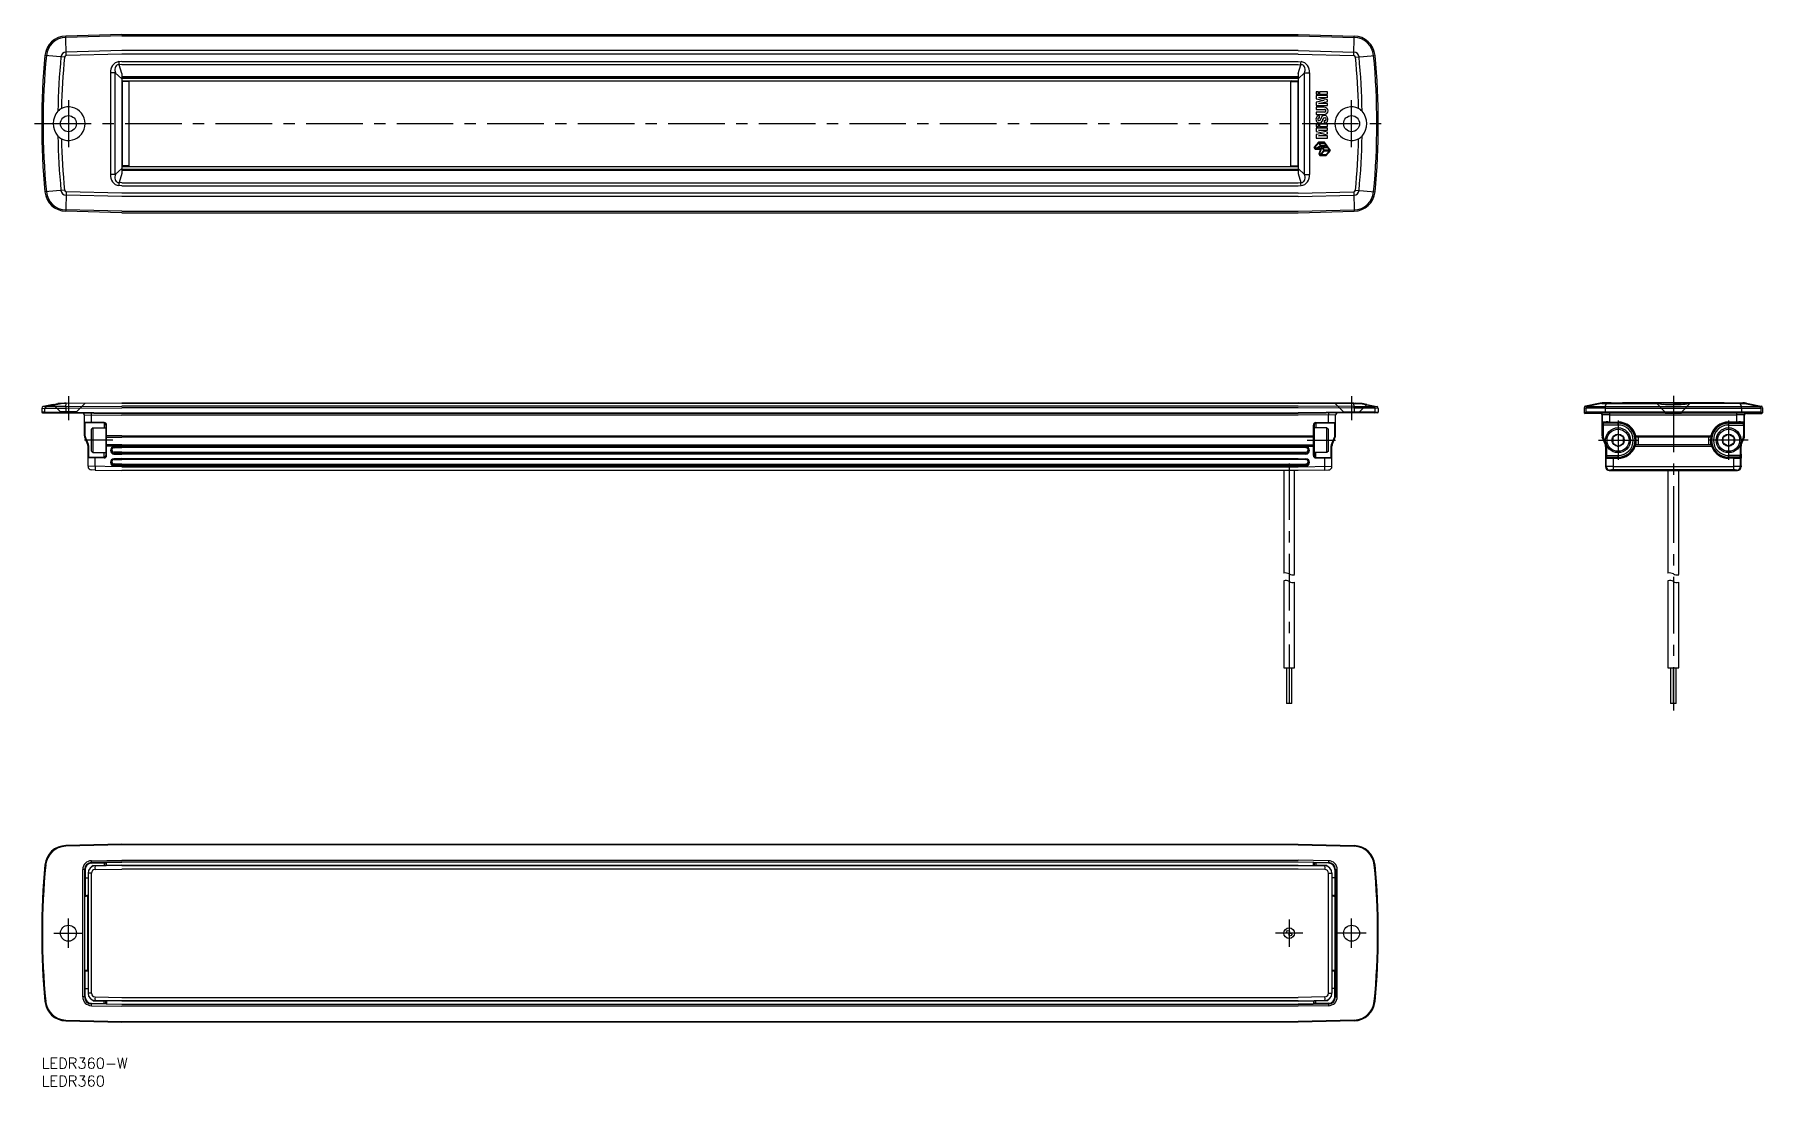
# Model space of a CAD drawing. Extents: x -2 to 483, y -8 to 287.
import ezdxf

# ---------------------------------------------------------------- set-up
doc = ezdxf.new("R2010")
doc.units = 0
doc.header["$LTSCALE"] = 0.5
doc.linetypes.add('CENTER', pattern=[50.8, 31.75, -6.35, 6.35, -6.35])
doc.linetypes.add('DASHED', pattern=[19.05, 12.7, -6.35])
for name, color, linetype in [('MSM_CENTER', 1, 'CENTER'), ('MSM_CONTINUOUS', 7, 'CONTINUOUS'), ('MSM_DASHED', 4, 'DASHED'), ('MSM_NARROW', 5, 'CONTINUOUS'), ('MSM_PART_NUMBER', 7, 'CONTINUOUS')]:
    doc.layers.add(name, color=color, linetype=linetype)
doc.styles.get("Standard").update_dxf_attribs({"font": 'txt.shx', "height": 3, "bigfont": 'bigfont.shx'})

# ---------------------------------------------------------------- blocks, each defined once
blk = doc.blocks.new('*U34')
at = {"layer": 'MSM_PART_NUMBER'}
blk.add_text('LEDR360-W', height=3, dxfattribs=at).set_placement((0, -3))
blk = doc.blocks.new('*U35')
at = {"layer": 'MSM_PART_NUMBER'}
blk.add_text('LEDR360', height=3, dxfattribs=at).set_placement((0, -8))

msp = doc.modelspace()

# ---------------------------------------------------------------- linework, layer by layer
at = {"layer": 'MSM_CENTER'}
for p, q in [((7.5, 268.74), (7.5, 255.59)), ((367.5, 255.59), (367.5, 268.74)), ((-2, 262.16), (377, 262.16)), ((7.5, 185.71), (7.5, 178.97)), ((367.5, 185.71), (367.5, 178.97)), ((457.78, 185.81), (457.78, 97.45)), ((442.28, 178.84), (442.28, 167.84)), ((473.28, 178.84), (473.28, 167.84)), ((20, 173.34), (12, 173.34)), ((355, 173.34), (363, 173.34)), ((436.78, 173.34), (447.78, 173.34)), ((478.78, 173.34), (467.78, 173.34)), ((350, 166.84), (350, 97.45)), ((7.5, 30.9), (7.5, 39.1)), ((350, 38.8), (350, 31.2)), ((367.5, 30.9), (367.5, 39.1)), ((3.4, 35), (11.6, 35)), ((353.8, 35), (346.2, 35)), ((371.6, 35), (363.4, 35))]:
    msp.add_line(p, q, dxfattribs=at)
at = {"layer": 'MSM_CONTINUOUS'}
for p, q in [((22.5, 287.16), (6.74, 286.75)), ((6.88, 281.26), (6.74, 286.75)), ((22.5, 286.76), (6.75, 286.35)), ((22.5, 287.16), (352.5, 287.16)), ((22.5, 286.76), (352.5, 286.76)), ((352.5, 287.16), (368.26, 286.75)), ((352.5, 286.76), (368.25, 286.35)), ((368.12, 281.26), (368.26, 286.75)), ((6.39, 280.8), (0.92, 281.33)), ((22.5, 282.65), (6.85, 282.24)), ((22.5, 281.67), (6.88, 281.26)), ((352.5, 282.65), (22.5, 282.65)), ((352.5, 281.67), (22.5, 281.67)), ((352.5, 282.65), (368.15, 282.24)), ((352.5, 281.67), (368.12, 281.26)), ((368.61, 280.8), (374.08, 281.33)), ((20.66, 276.41), (19.31, 276.41)), ((19.31, 276.41), (19.31, 247.92)), ((20.66, 276.41), (22.5, 274.76)), ((20.66, 247.92), (20.66, 276.41)), ((22.5, 279.6), (21.67, 279.55)), ((22.52, 278.73), (21.71, 278.69)), ((22.5, 276.19), (21.71, 278.69)), ((22.5, 279.6), (352.5, 279.6)), ((22.52, 278.73), (352.48, 278.73)), ((352.48, 278.73), (353.29, 278.69)), ((352.5, 279.6), (353.33, 279.55)), ((352.5, 276.19), (353.29, 278.69)), ((354.34, 276.41), (352.5, 274.76)), ((354.34, 247.92), (354.34, 276.41)), ((354.34, 276.41), (355.69, 276.41)), ((355.69, 276.41), (355.69, 247.92)), ((22.5, 276.19), (22.5, 248.14)), ((352.5, 275.33), (22.5, 275.33)), ((22.5, 275.17), (352.5, 275.17)), ((352.5, 275.07), (22.5, 275.07)), ((22.5, 274.96), (352.5, 274.96)), ((24.5, 273.96), (22.5, 273.96)), ((22.6, 274.16), (352.4, 274.16)), ((22.61, 273.96), (22.61, 250.36)), ((24.52, 250.36), (24.52, 273.96)), ((350.5, 273.96), (352.5, 273.96)), ((350.5, 250.36), (350.5, 273.96)), ((352.39, 273.96), (352.39, 250.36)), ((352.5, 276.19), (352.5, 248.13)), ((358.27, 271.12), (357.6, 271.12)), ((357.6, 271.12), (357.6, 270.48)), ((357.6, 270.48), (358.27, 270.48)), ((360.76, 270.03), (357.6, 270.03)), ((357.6, 270.03), (357.6, 269.09)), ((357.6, 269.09), (359.83, 268.63)), ((359.83, 268.63), (357.6, 268.17)), ((357.6, 268.17), (357.6, 267.23)), ((357.6, 267.23), (360.76, 267.23)), ((359.8, 266.78), (357.6, 266.78)), ((357.6, 266.78), (357.6, 266.14)), ((360.76, 269.45), (358.23, 269.44)), ((360.76, 268.88), (358.23, 269.44)), ((358.23, 267.81), (360.76, 268.38)), ((360.76, 267.81), (358.23, 267.81)), ((358.27, 270.48), (358.27, 271.12)), ((360.76, 271.12), (358.55, 271.12)), ((358.55, 271.12), (358.55, 270.48)), ((358.55, 270.48), (360.76, 270.48)), ((360.76, 270.48), (360.76, 271.12)), ((360.76, 269.45), (360.76, 270.03)), ((360.76, 268.38), (360.76, 268.88)), ((360.76, 267.23), (360.76, 267.81)), ((357.6, 266.14), (359.96, 266.14)), ((359.94, 265.4), (357.6, 265.4)), ((357.6, 265.4), (357.6, 264.76)), ((357.6, 264.76), (359.8, 264.76)), ((358.27, 262.02), (357.6, 262.02)), ((357.6, 262.02), (357.6, 261.38)), ((358.07, 263.63), (358.01, 263.39)), ((358.47, 263.74), (358.21, 263.73)), ((358.47, 264.35), (358.27, 264.35)), ((358.27, 261.38), (358.27, 262.02)), ((358.47, 263.74), (358.47, 264.35)), ((360.76, 262.02), (358.55, 262.02)), ((358.55, 262.02), (358.55, 261.38)), ((359.18, 264.14), (358.8, 263.35)), ((359.98, 262.99), (359.77, 262.99)), ((359.77, 262.99), (359.77, 262.35)), ((359.77, 262.35), (360.12, 262.35)), ((360.76, 261.38), (360.76, 262.02)), ((357.6, 261.38), (358.27, 261.38)), ((360.76, 260.94), (357.6, 260.94)), ((357.6, 260.94), (357.6, 259.99)), ((357.6, 259.99), (359.83, 259.53)), ((359.83, 259.53), (357.6, 259.08)), ((357.6, 259.08), (357.6, 258.13)), ((357.6, 258.13), (360.76, 258.13)), ((360.76, 259.78), (358.2, 260.35)), ((358.2, 260.35), (360.76, 260.35)), ((358.24, 258.71), (360.76, 259.29)), ((360.76, 258.71), (358.24, 258.71)), ((358.55, 261.38), (360.76, 261.38)), ((360.76, 260.35), (360.76, 260.94)), ((360.76, 259.29), (360.76, 259.78)), ((360.76, 258.13), (360.76, 258.71)), ((358.19, 256.92), (356.96, 255.44)), ((356.96, 255.44), (357.3, 254.98)), ((357.2, 255.45), (358.23, 256.68)), ((357.2, 255.45), (357.38, 255.2)), ((357.3, 254.98), (358.83, 254.98)), ((358.79, 255.94), (357.38, 255.2)), ((357.73, 255.18), (358.93, 255.81)), ((358.9, 255.18), (357.73, 255.18)), ((359.94, 256.92), (358.19, 256.92)), ((358.23, 256.68), (358.79, 255.94)), ((358.83, 254.98), (358.31, 253.62)), ((358.31, 253.62), (358.63, 253.2)), ((358.97, 256), (358.43, 256.73)), ((358.43, 256.73), (359.86, 256.73)), ((358.53, 253.65), (359.19, 255.39)), ((358.69, 253.45), (358.53, 253.65)), ((358.63, 253.2), (360.4, 253.2)), ((359.72, 254.68), (358.69, 253.45)), ((358.89, 253.39), (359.88, 254.57)), ((360.31, 253.39), (358.89, 253.39)), ((359.1, 255.69), (358.9, 255.18)), ((358.93, 255.81), (360.18, 255.81)), ((360.4, 256), (358.97, 256)), ((359.95, 255.69), (359.1, 255.69)), ((359.19, 255.39), (359.72, 254.68)), ((359.89, 254.76), (359.35, 255.49)), ((359.35, 255.49), (360.78, 255.49)), ((359.86, 256.73), (360.4, 256)), ((359.88, 254.57), (361.31, 254.57)), ((361.32, 254.76), (359.89, 254.76)), ((360.72, 255.88), (359.94, 256.92)), ((360.18, 255.81), (359.95, 255.69)), ((361.31, 254.57), (360.31, 253.39)), ((360.38, 255.69), (360.72, 255.88)), ((360.86, 255.69), (360.38, 255.69)), ((360.4, 253.2), (361.62, 254.66)), ((360.78, 255.49), (361.32, 254.76)), ((361.62, 254.66), (360.86, 255.69)), ((20.66, 247.92), (19.31, 247.92)), ((20.66, 247.92), (22.5, 249.57)), ((22.5, 248.14), (21.71, 245.63)), ((24.5, 250.36), (22.5, 250.36)), ((22.5, 249.36), (352.5, 249.36)), ((352.5, 249.26), (22.5, 249.26)), ((22.5, 249.16), (352.5, 249.16)), ((352.5, 249), (22.5, 249)), ((22.6, 250.16), (352.4, 250.16)), ((350.5, 250.36), (352.5, 250.36)), ((354.34, 247.92), (352.5, 249.57)), ((352.5, 248.14), (353.29, 245.63)), ((354.34, 247.92), (355.69, 247.92)), ((6.39, 243.52), (0.92, 243)), ((6.88, 243.07), (6.74, 237.57)), ((22.5, 242.66), (6.88, 243.07)), ((22.5, 244.73), (21.67, 244.77)), ((22.52, 245.59), (21.71, 245.63)), ((22.5, 244.73), (352.5, 244.73)), ((352.5, 242.66), (22.5, 242.66)), ((22.52, 245.59), (352.48, 245.59)), ((352.48, 245.59), (353.29, 245.63)), ((352.5, 244.73), (353.33, 244.77)), ((352.5, 242.66), (368.12, 243.07)), ((368.12, 243.07), (368.26, 237.57)), ((368.61, 243.52), (374.08, 243)), ((22.5, 237.16), (6.74, 237.57)), ((22.5, 237.56), (6.75, 237.98)), ((22.5, 241.68), (6.85, 242.09)), ((352.5, 241.68), (22.5, 241.68)), ((22.5, 237.56), (352.5, 237.56)), ((352.5, 241.68), (368.15, 242.09)), ((352.5, 237.56), (368.25, 237.98)), ((352.5, 237.16), (368.26, 237.57)), ((22.5, 237.16), (352.5, 237.16)), ((0, 182.27), (0.92, 182.28)), ((0, 182.27), (0, 181.23)), ((0.92, 181.22), (0, 181.23)), ((0.2, 181.03), (1.12, 181.02)), ((3.2, 183.32), (0.4, 182.76)), ((1.32, 182.77), (0.4, 182.76)), ((0.92, 182.28), (6.74, 182.29)), ((0.92, 181.22), (0.92, 182.28)), ((0.92, 181.22), (6.74, 181.17)), ((1.12, 181.02), (6.74, 180.97)), ((1.32, 182.77), (5.43, 183.6)), ((6.75, 182.78), (1.32, 182.77)), ((3.2, 183.32), (4.56, 183.59)), ((4.56, 183.59), (5.28, 183.67)), ((6.85, 183.6), (4.56, 183.59)), ((5.28, 183.67), (6.39, 183.69)), ((6.88, 183.7), (6.39, 183.69)), ((6.74, 182.29), (22.5, 182.43)), ((6.74, 182.29), (6.74, 182.29)), ((6.74, 182.29), (6.74, 181.17)), ((6.74, 181.17), (22.5, 181.04)), ((6.74, 180.97), (22.5, 180.84)), ((6.75, 182.78), (6.85, 183.6)), ((6.75, 182.78), (22.5, 182.92)), ((22.5, 183.74), (6.85, 183.6)), ((6.85, 183.6), (6.88, 183.7)), ((6.88, 183.7), (22.5, 183.84)), ((12, 174.53), (12, 180.43)), ((12, 180.43), (22.51, 180.34)), ((13.97, 178.39), (13.97, 180.41)), ((22.5, 183.84), (352.5, 183.84)), ((22.5, 183.74), (352.5, 183.74)), ((352.49, 182.92), (22.5, 182.92)), ((352.5, 182.43), (22.5, 182.43)), ((22.5, 181.04), (352.5, 181.04)), ((352.5, 180.84), (22.5, 180.84)), ((352.49, 180.34), (22.51, 180.34)), ((368.25, 182.78), (352.49, 182.92)), ((363, 180.43), (352.49, 180.34)), ((368.12, 183.7), (352.5, 183.84)), ((352.5, 183.74), (368.15, 183.6)), ((368.26, 182.29), (352.5, 182.43)), ((368.26, 181.17), (352.5, 181.04)), ((368.26, 180.97), (352.5, 180.84)), ((361.03, 178.39), (361.03, 180.41)), ((363, 174.53), (363, 180.43)), ((368.15, 183.6), (368.12, 183.7)), ((368.12, 183.7), (368.61, 183.69)), ((368.25, 182.78), (368.15, 183.6)), ((368.15, 183.6), (370.44, 183.59)), ((368.25, 182.78), (373.68, 182.77)), ((374.08, 182.28), (368.26, 182.29)), ((368.26, 182.29), (368.26, 182.29)), ((368.26, 182.29), (368.26, 181.17)), ((374.08, 181.22), (368.26, 181.17)), ((373.88, 181.02), (368.26, 180.97)), ((369.72, 183.67), (368.61, 183.69)), ((373.68, 182.77), (369.57, 183.6)), ((370.44, 183.59), (369.72, 183.67)), ((371.8, 183.32), (370.44, 183.59)), ((371.8, 183.32), (374.6, 182.76)), ((373.68, 182.77), (374.6, 182.76)), ((374.8, 181.03), (373.88, 181.02)), ((375, 182.27), (374.08, 182.28)), ((374.08, 181.22), (374.08, 182.28)), ((374.08, 181.22), (375, 181.23)), ((375, 182.27), (375, 181.23)), ((432.78, 182.43), (433.19, 182.29)), ((432.78, 182.43), (432.78, 181.04)), ((432.78, 181.04), (433.19, 181.17)), ((432.98, 180.84), (433.39, 180.97)), ((437.28, 180.84), (432.98, 180.84)), ((437.29, 183.74), (433.18, 182.92)), ((433.18, 182.92), (433.59, 182.78)), ((438.61, 182.28), (433.19, 182.29)), ((433.19, 182.29), (433.19, 181.17)), ((437.71, 183.6), (433.59, 182.78)), ((437.43, 180.91), (437.28, 180.84)), ((437.71, 183.6), (437.29, 183.74)), ((437.93, 180.41), (437.78, 180.34)), ((437.78, 174.53), (437.78, 180.34)), ((437.93, 178.39), (437.93, 180.41)), ((440.34, 183.84), (438.27, 183.84)), ((438.27, 183.84), (438.68, 183.7)), ((438.61, 182.28), (476.94, 182.28)), ((438.61, 182.28), (438.61, 181.22)), ((476.94, 181.22), (438.61, 181.22)), ((438.63, 181.02), (476.92, 181.02)), ((438.65, 182.77), (439.05, 183.6)), ((438.65, 182.77), (476.9, 182.77)), ((439.05, 183.6), (453.44, 183.59)), ((439.14, 183.7), (453.12, 183.68)), ((475.63, 180.93), (439.93, 180.93)), ((439.93, 180.43), (439.93, 180.93)), ((439.93, 180.43), (475.63, 180.43)), ((439.93, 178.24), (439.93, 180.43)), ((440.38, 183.83), (440.34, 183.84)), ((472.02, 183.81), (443.53, 183.81)), ((448.81, 183.78), (449.24, 183.79)), ((448.81, 183.77), (448.81, 183.78)), ((450.28, 183.76), (448.81, 183.77)), ((449, 183.78), (450.19, 183.77)), ((449, 183.77), (449, 183.78)), ((449, 183.77), (449, 183.77)), ((450.19, 183.76), (449, 183.77)), ((449.06, 183.78), (449.27, 183.78)), ((449.06, 183.78), (450.3, 183.77)), ((449.06, 183.78), (449.06, 183.78)), ((449.24, 183.79), (450.6, 183.78)), ((449.24, 183.78), (449.24, 183.79)), ((449.27, 183.78), (451.01, 183.78)), ((450.19, 183.77), (450.19, 183.76)), ((450.19, 183.76), (450.19, 183.76)), ((451.31, 183.76), (450.28, 183.76)), ((450.3, 183.77), (451.01, 183.78)), ((450.3, 183.76), (450.3, 183.77)), ((450.38, 183.77), (451.11, 183.78)), ((450.38, 183.76), (450.38, 183.77)), ((451.11, 183.76), (450.38, 183.76)), ((450.38, 183.76), (450.38, 183.76)), ((450.6, 183.79), (451.06, 183.8)), ((450.6, 183.78), (450.6, 183.79)), ((450.6, 183.78), (450.6, 183.78)), ((450.79, 183.79), (451.42, 183.78)), ((450.79, 183.78), (450.79, 183.79)), ((450.79, 183.78), (450.79, 183.78)), ((451.31, 183.78), (450.79, 183.78)), ((450.82, 183.79), (451.06, 183.8)), ((450.82, 183.79), (450.82, 183.79)), ((451.56, 183.78), (450.82, 183.79)), ((451.01, 183.78), (451.01, 183.78)), ((451.06, 183.8), (451.06, 183.8)), ((451.06, 183.8), (452.3, 183.79)), ((451.06, 183.8), (452.54, 183.79)), ((451.11, 183.78), (451.11, 183.76)), ((451.11, 183.76), (451.11, 183.76)), ((451.3, 183.77), (451.31, 183.78)), ((451.42, 183.77), (451.3, 183.77)), ((451.3, 183.77), (451.3, 183.77)), ((451.3, 183.76), (451.3, 183.77)), ((451.49, 183.76), (451.3, 183.77)), ((451.3, 183.77), (451.31, 183.76)), ((451.42, 183.78), (451.42, 183.77)), ((451.42, 183.77), (451.42, 183.77)), ((452.54, 183.77), (451.49, 183.76)), ((452.3, 183.79), (451.56, 183.78)), ((451.56, 183.76), (451.56, 183.78)), ((451.62, 183.77), (451.62, 183.78)), ((451.62, 183.78), (452.34, 183.78)), ((452.34, 183.77), (451.62, 183.77)), ((451.62, 183.77), (451.62, 183.77)), ((452.3, 183.79), (452.3, 183.78)), ((452.34, 183.78), (452.34, 183.77)), ((452.34, 183.77), (452.34, 183.77)), ((452.54, 183.79), (452.54, 183.77)), ((453.75, 183.76), (453.75, 183.79)), ((453.75, 183.79), (454.69, 183.79)), ((454.33, 183.76), (453.75, 183.76)), ((454.9, 183.76), (454.33, 183.79)), ((454.33, 183.79), (454.33, 183.76)), ((454.69, 183.79), (455.14, 183.77)), ((454.69, 183.77), (454.69, 183.79)), ((455.4, 183.76), (454.9, 183.76)), ((455.14, 183.77), (455.61, 183.79)), ((455.14, 183.76), (455.14, 183.77)), ((455.97, 183.79), (455.4, 183.76)), ((455.61, 183.79), (456.55, 183.79)), ((455.61, 183.77), (455.61, 183.79)), ((455.97, 183.76), (455.97, 183.79)), ((456.55, 183.76), (455.97, 183.76)), ((456.55, 183.79), (456.55, 183.76)), ((457.64, 183.79), (457, 183.79)), ((457, 183.79), (457, 183.79)), ((457, 183.79), (457.64, 183.79)), ((457, 183.76), (457, 183.78)), ((457, 183.78), (457.64, 183.78)), ((457.64, 183.76), (457, 183.76)), ((457.64, 183.79), (457.64, 183.79)), ((457.64, 183.78), (457.64, 183.76)), ((457.97, 183.77), (458.6, 183.77)), ((457.97, 183.77), (457.97, 183.77)), ((459.01, 183.79), (458.01, 183.78)), ((458.01, 183.78), (458.14, 183.78)), ((458.57, 183.78), (459.4, 183.77)), ((458.6, 183.77), (458.6, 183.77)), ((458.65, 183.79), (458.97, 183.78)), ((459.01, 183.79), (458.65, 183.79)), ((458.97, 183.78), (459.47, 183.78)), ((459.01, 183.76), (460.07, 183.77)), ((459.4, 183.77), (459.01, 183.77)), ((459.97, 183.78), (459.35, 183.78)), ((460.07, 183.77), (459.76, 183.78)), ((459.97, 183.78), (459.97, 183.78)), ((460.38, 183.77), (460.38, 183.79)), ((460.38, 183.79), (461.01, 183.79)), ((461.01, 183.79), (461.01, 183.77)), ((461.76, 183.77), (461.76, 183.79)), ((461.76, 183.79), (462.39, 183.79)), ((476.51, 183.6), (462.12, 183.59)), ((462.39, 183.79), (462.39, 183.77)), ((476.42, 183.7), (462.44, 183.68)), ((462.84, 183.79), (463.79, 183.79)), ((462.84, 183.76), (462.84, 183.79)), ((463.42, 183.76), (462.84, 183.76)), ((464.49, 183.8), (463.26, 183.79)), ((463.26, 183.79), (464, 183.78)), ((463.26, 183.79), (463.26, 183.78)), ((463.43, 183.79), (464, 183.76)), ((463.79, 183.79), (464.25, 183.77)), ((463.94, 183.77), (463.94, 183.78)), ((463.94, 183.77), (463.94, 183.77)), ((464, 183.78), (464.74, 183.79)), ((464, 183.76), (464, 183.78)), ((464.49, 183.76), (464, 183.76)), ((464.06, 183.76), (464.25, 183.77)), ((464.76, 183.79), (464.13, 183.78)), ((464.13, 183.78), (464.13, 183.77)), ((464.13, 183.77), (464.13, 183.77)), ((464.13, 183.77), (464.25, 183.77)), ((464.25, 183.77), (464.7, 183.79)), ((464.25, 183.78), (464.76, 183.78)), ((464.25, 183.77), (464.25, 183.78)), ((464.25, 183.76), (464.25, 183.77)), ((464.25, 183.77), (464.25, 183.77)), ((464.25, 183.76), (464.25, 183.77)), ((464.25, 183.77), (464.25, 183.76)), ((464.25, 183.76), (465.28, 183.76)), ((465.18, 183.77), (464.45, 183.78)), ((464.45, 183.78), (464.45, 183.76)), ((464.45, 183.76), (465.18, 183.76)), ((464.45, 183.76), (464.45, 183.76)), ((464.74, 183.79), (464.49, 183.8)), ((465.06, 183.79), (464.49, 183.76)), ((464.5, 183.8), (464.5, 183.8)), ((464.96, 183.79), (464.5, 183.8)), ((466.29, 183.78), (464.55, 183.78)), ((465.26, 183.77), (464.55, 183.78)), ((464.55, 183.78), (464.55, 183.78)), ((464.7, 183.77), (464.7, 183.79)), ((464.7, 183.79), (465.65, 183.79)), ((464.74, 183.79), (464.74, 183.79)), ((464.76, 183.78), (464.76, 183.79)), ((464.76, 183.78), (464.76, 183.78)), ((466.32, 183.79), (464.96, 183.78)), ((464.96, 183.78), (464.96, 183.79)), ((464.96, 183.78), (464.96, 183.78)), ((465.65, 183.76), (465.06, 183.76)), ((465.18, 183.76), (465.18, 183.77)), ((465.18, 183.76), (465.18, 183.76)), ((466.49, 183.78), (465.26, 183.77)), ((465.26, 183.76), (465.26, 183.77)), ((465.28, 183.76), (466.74, 183.77)), ((466.55, 183.78), (465.37, 183.77)), ((465.37, 183.76), (466.55, 183.77)), ((465.37, 183.77), (465.37, 183.76)), ((465.37, 183.76), (465.37, 183.76)), ((465.65, 183.79), (465.65, 183.76)), ((466.09, 183.79), (466.73, 183.79)), ((466.73, 183.79), (466.09, 183.79)), ((466.09, 183.79), (466.09, 183.79)), ((466.09, 183.78), (466.73, 183.78)), ((466.09, 183.76), (466.09, 183.78)), ((466.73, 183.76), (466.09, 183.76)), ((466.49, 183.78), (466.29, 183.78)), ((466.32, 183.78), (466.32, 183.79)), ((466.74, 183.78), (466.32, 183.79)), ((466.49, 183.78), (466.49, 183.78)), ((466.55, 183.77), (466.55, 183.78)), ((466.55, 183.77), (466.55, 183.77)), ((466.73, 183.79), (466.73, 183.79)), ((466.73, 183.78), (466.73, 183.76)), ((466.74, 183.77), (466.74, 183.78)), ((475.17, 183.83), (475.21, 183.84)), ((475.21, 183.84), (477.28, 183.84)), ((475.63, 180.43), (475.63, 180.93)), ((475.63, 178.24), (475.63, 180.43)), ((476.9, 182.77), (476.51, 183.6)), ((477.28, 183.84), (476.87, 183.7)), ((476.94, 182.28), (482.37, 182.29)), ((476.94, 182.28), (476.94, 181.22)), ((477.63, 178.39), (477.63, 180.41)), ((477.63, 180.41), (477.78, 180.34)), ((477.78, 174.53), (477.78, 180.34)), ((477.85, 183.6), (478.26, 183.74)), ((477.85, 183.6), (481.96, 182.78)), ((478.13, 180.91), (478.28, 180.84)), ((478.26, 183.74), (482.38, 182.92)), ((478.28, 180.84), (482.58, 180.84)), ((482.38, 182.92), (481.96, 182.78)), ((482.58, 180.84), (482.17, 180.97)), ((482.78, 182.43), (482.37, 182.29)), ((482.37, 182.29), (482.37, 181.17)), ((482.78, 181.04), (482.37, 181.17)), ((482.78, 182.43), (482.78, 181.04)), ((17.52, 178.29), (12, 178.44)), ((17.51, 178.1), (12.19, 178.24)), ((12.2, 174.48), (12.2, 178.24)), ((14.4, 176.84), (14, 176.44)), ((14, 170.24), (14, 176.44)), ((14.4, 169.84), (14.4, 176.84)), ((14.4, 176.84), (18, 176.84)), ((17.51, 178.1), (17.51, 176.84)), ((18, 177.6), (18, 169.07)), ((18.2, 177.6), (18, 177.6)), ((18.2, 169.07), (18.2, 177.6)), ((22.5, 174.53), (18.2, 174.54)), ((22.5, 174.53), (352.51, 174.53)), ((352.5, 174.53), (356.8, 174.54)), ((356.8, 169.07), (356.8, 177.6)), ((356.8, 177.6), (357, 177.6)), ((357, 177.6), (357, 169.07)), ((360.6, 176.84), (357, 176.84)), ((357.48, 178.29), (363, 178.44)), ((357.49, 178.1), (362.81, 178.24)), ((357.49, 178.1), (357.49, 176.84)), ((360.6, 176.84), (361, 176.44)), ((360.6, 169.84), (360.6, 176.84)), ((361, 170.24), (361, 176.44)), ((362.8, 174.48), (362.8, 178.24)), ((437.78, 174.53), (437.85, 174.54)), ((437.85, 174.54), (437.85, 177.6)), ((438.05, 177.6), (437.85, 177.6)), ((437.85, 174.54), (438.05, 174.54)), ((437.86, 178.3), (437.93, 178.39)), ((438.05, 177.6), (438.05, 174.54)), ((442.28, 177.6), (438.05, 177.6)), ((438.13, 178.19), (438.06, 178.1)), ((442.28, 178.1), (438.06, 178.1)), ((439.93, 178.44), (442.28, 178.44)), ((439.93, 178.24), (442.28, 178.24)), ((442.28, 175.07), (440.78, 174.2)), ((442.28, 178.24), (442.28, 178.44)), ((442.28, 178.24), (442.28, 178.1)), ((442.28, 177.6), (442.28, 178.1)), ((443.78, 174.2), (442.28, 175.07)), ((447.04, 174.48), (447.24, 174.53)), ((447.24, 174.53), (468.32, 174.53)), ((468.51, 174.48), (468.32, 174.53)), ((471.78, 174.2), (473.28, 175.07)), ((475.63, 178.44), (473.28, 178.44)), ((473.28, 178.24), (473.28, 178.44)), ((475.63, 178.24), (473.28, 178.24)), ((473.28, 178.24), (473.28, 178.1)), ((473.28, 178.1), (477.49, 178.1)), ((473.28, 177.6), (473.28, 178.1)), ((473.28, 177.6), (477.5, 177.6)), ((473.28, 175.07), (474.78, 174.2)), ((477.43, 178.19), (477.49, 178.1)), ((477.5, 177.6), (477.5, 174.54)), ((477.5, 177.6), (477.7, 177.6)), ((477.7, 174.54), (477.5, 174.54)), ((477.69, 178.3), (477.63, 178.39)), ((477.7, 174.54), (477.7, 177.6)), ((477.78, 174.53), (477.7, 174.54)), ((12.93, 172.02), (12.07, 174.16)), ((13.11, 172.14), (12.25, 174.2)), ((13, 166.01), (13, 171.64)), ((13.2, 168.46), (13.2, 171.71)), ((14, 170.24), (14.4, 169.84)), ((14.4, 169.84), (18, 169.84)), ((17.51, 168.57), (17.51, 169.84)), ((18.2, 174.17), (22.51, 174.16)), ((22.49, 172.02), (18.2, 172.03)), ((22.51, 171.64), (18.2, 171.66)), ((22.49, 171.54), (20.29, 171.48)), ((20.29, 169.84), (22.49, 169.79)), ((20.29, 169.69), (20.3, 169.64)), ((22.5, 171.34), (20.3, 171.28)), ((20.3, 171.24), (22.5, 171.29)), ((22.5, 169.94), (20.3, 170)), ((22.49, 172.02), (352.51, 172.02)), ((22.49, 171.54), (352.51, 171.54)), ((352.51, 169.79), (22.49, 169.79)), ((22.5, 171.34), (352.5, 171.34)), ((352.5, 171.29), (22.5, 171.29)), ((22.5, 169.94), (352.5, 169.94)), ((352.49, 174.16), (22.51, 174.16)), ((22.51, 171.64), (352.49, 171.64)), ((356.8, 174.17), (352.49, 174.16)), ((352.49, 171.64), (356.8, 171.66)), ((352.5, 172.02), (356.8, 172.03)), ((352.5, 171.34), (354.7, 171.28)), ((354.7, 171.24), (352.5, 171.29)), ((352.5, 169.94), (354.7, 170)), ((352.51, 171.54), (354.71, 171.48)), ((354.71, 169.84), (352.51, 169.79)), ((354.71, 169.69), (354.7, 169.64)), ((360.6, 169.84), (357, 169.84)), ((357.49, 168.57), (357.49, 169.84)), ((361, 170.24), (360.6, 169.84)), ((361.8, 168.46), (361.8, 171.71)), ((361.89, 172.14), (362.75, 174.2)), ((362, 166.01), (362, 171.64)), ((362.07, 172.02), (362.93, 174.16)), ((437.92, 174.17), (437.85, 174.16)), ((438.71, 172.02), (437.85, 174.16)), ((437.92, 174.17), (438.11, 174.25)), ((438.78, 172.03), (437.92, 174.17)), ((438.11, 174.25), (438.97, 172.1)), ((438.71, 172.02), (438.78, 172.03)), ((438.78, 172.03), (438.97, 172.1)), ((438.78, 171.64), (438.85, 171.66)), ((438.78, 171.54), (438.78, 171.64)), ((438.78, 171.54), (438.82, 171.48)), ((438.85, 169.07), (438.85, 171.66)), ((438.85, 171.66), (439.05, 171.66)), ((439.05, 171.66), (439.05, 169.07)), ((440.78, 174.2), (440.78, 172.47)), ((440.78, 172.47), (442.28, 171.6)), ((442.28, 171.6), (443.78, 172.47)), ((443.78, 172.47), (443.78, 174.2)), ((446.87, 171.71), (447.06, 171.64)), ((447.06, 171.64), (468.49, 171.64)), ((468.36, 172.02), (447.2, 172.02)), ((468.26, 174.16), (447.3, 174.16)), ((447.88, 174.16), (447.88, 172.02)), ((467.68, 174.16), (467.68, 172.02)), ((468.68, 171.71), (468.49, 171.64)), ((471.78, 172.47), (471.78, 174.2)), ((473.28, 171.6), (471.78, 172.47)), ((474.78, 172.47), (473.28, 171.6)), ((474.78, 174.2), (474.78, 172.47)), ((476.5, 171.66), (476.5, 169.07)), ((476.7, 171.66), (476.5, 171.66)), ((477.45, 174.25), (476.59, 172.1)), ((476.77, 172.03), (476.59, 172.1)), ((476.7, 169.07), (476.7, 171.66)), ((476.78, 171.64), (476.7, 171.66)), ((476.78, 171.54), (476.74, 171.48)), ((476.77, 172.03), (477.63, 174.17)), ((476.85, 172.02), (476.77, 172.03)), ((476.78, 171.54), (476.78, 171.64)), ((476.85, 172.02), (477.71, 174.16)), ((477.63, 174.17), (477.45, 174.25)), ((477.63, 174.17), (477.71, 174.16)), ((17.52, 168.38), (13, 168.26)), ((22.49, 165.84), (13, 166.01)), ((17.51, 168.57), (13.2, 168.46)), ((14.97, 164.97), (13.99, 164.98)), ((14.97, 165.97), (14.97, 168.31)), ((14.97, 164.97), (22.5, 164.84)), ((18, 169.07), (18.2, 169.07)), ((20.29, 169.44), (22.49, 169.39)), ((22.49, 168.2), (20.29, 168.15)), ((20.29, 166.51), (22.49, 166.45)), ((20.29, 166.35), (20.3, 166.31)), ((20.29, 166.11), (22.49, 166.05)), ((20.3, 169.64), (22.5, 169.59)), ((22.5, 168), (20.3, 167.95)), ((20.3, 167.9), (22.5, 167.96)), ((22.5, 166.61), (20.3, 166.67)), ((20.3, 166.31), (22.5, 166.25)), ((352.51, 169.39), (22.49, 169.39)), ((22.49, 168.2), (352.51, 168.2)), ((352.51, 166.45), (22.49, 166.45)), ((352.51, 166.05), (22.49, 166.05)), ((22.49, 165.84), (352.51, 165.84)), ((352.5, 169.59), (22.5, 169.59)), ((22.5, 168), (352.5, 168)), ((352.5, 167.96), (22.5, 167.96)), ((22.5, 166.61), (352.5, 166.61)), ((352.5, 166.25), (22.5, 166.25)), ((352.5, 164.84), (22.5, 164.84)), ((348.5, 164.84), (348.5, 136.02)), ((351.5, 135.61), (351.5, 164.84)), ((354.7, 169.64), (352.5, 169.59)), ((352.5, 168), (354.7, 167.95)), ((354.7, 167.9), (352.5, 167.96)), ((352.5, 166.61), (354.7, 166.67)), ((354.7, 166.31), (352.5, 166.25)), ((360.03, 164.97), (352.5, 164.84)), ((354.71, 169.44), (352.51, 169.39)), ((352.51, 168.2), (354.71, 168.15)), ((354.71, 166.51), (352.51, 166.45)), ((354.71, 166.11), (352.51, 166.05)), ((352.51, 165.84), (362, 166.01)), ((354.71, 166.35), (354.7, 166.31)), ((357, 169.07), (356.8, 169.07)), ((357.48, 168.38), (362, 168.26)), ((357.49, 168.57), (361.8, 168.46)), ((360.03, 165.97), (360.03, 168.31)), ((360.03, 164.97), (361.02, 164.98)), ((438.82, 169.44), (438.78, 169.39)), ((438.78, 169.39), (438.78, 168.29)), ((438.78, 168.29), (438.82, 168.23)), ((438.82, 166.19), (438.78, 166.14)), ((438.78, 166.14), (438.78, 165.84)), ((438.78, 165.84), (438.91, 165.97)), ((438.85, 169.07), (439.05, 169.07)), ((438.91, 168.31), (438.86, 168.37)), ((438.91, 165.97), (438.91, 168.31)), ((439.05, 169.07), (442.28, 169.07)), ((439.06, 168.57), (442.28, 168.57)), ((439.06, 168.57), (439.11, 168.51)), ((439.91, 164.97), (439.78, 164.84)), ((439.78, 164.84), (475.78, 164.84)), ((440.91, 168.46), (440.91, 165.98)), ((440.91, 168.46), (442.28, 168.46)), ((440.91, 168.26), (442.28, 168.26)), ((440.91, 165.98), (474.65, 165.98)), ((440.91, 165.98), (440.91, 164.98)), ((474.65, 164.98), (440.91, 164.98)), ((442.28, 168.57), (442.28, 169.07)), ((442.28, 168.57), (442.28, 168.46)), ((442.28, 168.46), (442.28, 168.26)), ((456.28, 164.84), (456.28, 136.02)), ((459.28, 135.61), (459.28, 164.84)), ((476.5, 169.07), (473.28, 169.07)), ((473.28, 168.57), (473.28, 169.07)), ((476.49, 168.57), (473.28, 168.57)), ((473.28, 168.57), (473.28, 168.46)), ((473.28, 168.46), (473.28, 168.26)), ((474.65, 168.46), (473.28, 168.46)), ((474.65, 168.26), (473.28, 168.26)), ((474.65, 168.46), (474.65, 165.98)), ((474.65, 165.98), (474.65, 164.98)), ((475.65, 164.97), (475.78, 164.84)), ((476.49, 168.57), (476.45, 168.51)), ((476.7, 169.07), (476.5, 169.07)), ((476.65, 168.31), (476.69, 168.37)), ((476.65, 165.97), (476.65, 168.31)), ((476.78, 165.84), (476.65, 165.97)), ((476.74, 169.44), (476.78, 169.39)), ((476.78, 168.29), (476.74, 168.23)), ((476.74, 166.19), (476.78, 166.14)), ((476.78, 169.39), (476.78, 168.29)), ((476.78, 166.14), (476.78, 165.84)), ((348.5, 133.88), (348.5, 109.45)), ((351.5, 109.45), (351.5, 133.47)), ((456.28, 133.88), (456.28, 109.45)), ((459.28, 109.45), (459.28, 133.47)), ((348.5, 109.45), (349.01, 109.45)), ((349.01, 109.45), (351.5, 109.45)), ((349.27, 109.45), (349.27, 99.45)), ((350.07, 99.45), (350.07, 109.45)), ((350.73, 99.45), (350.73, 109.45)), ((456.28, 109.45), (458.9, 109.45)), ((457, 109.45), (457, 99.45)), ((457.75, 109.45), (457.75, 99.45)), ((458.55, 99.45), (458.55, 109.45)), ((458.9, 109.45), (459.28, 109.45)), ((349.41, 99.45), (349.27, 99.45)), ((350.07, 99.45), (349.41, 99.45)), ((350.73, 99.45), (350.07, 99.45)), ((457.7, 99.45), (457, 99.45)), ((457.75, 99.45), (457.7, 99.45)), ((458.45, 99.45), (457.75, 99.45)), ((458.55, 99.45), (458.45, 99.45)), ((22.5, 60), (6.74, 59.59)), ((22.5, 59.8), (6.74, 59.39)), ((22.5, 60), (352.5, 60)), ((352.5, 59.8), (22.5, 59.8)), ((352.5, 60), (368.26, 59.59)), ((352.5, 59.8), (368.26, 59.39)), ((13.96, 55.35), (22.5, 55.5)), ((13.96, 54.65), (17.51, 54.71)), ((22.5, 55), (13.97, 54.85)), ((14.4, 54), (14, 53.6)), ((14.4, 54), (18, 54)), ((14.4, 53.78), (14.4, 54)), ((22.5, 54), (14.97, 53.87)), ((17.51, 54.71), (17.51, 54)), ((18, 54.72), (18, 53.92)), ((18.2, 54.85), (22.5, 54.93)), ((18.2, 54), (18.2, 54.92)), ((22.5, 54.07), (18.2, 54)), ((22.5, 55.5), (352.5, 55.5)), ((22.5, 55), (352.5, 55)), ((352.5, 54.93), (22.5, 54.93)), ((22.5, 54.07), (352.5, 54.07)), ((22.5, 54), (352.5, 54)), ((361.04, 55.35), (352.5, 55.5)), ((352.5, 55), (361.03, 54.85)), ((356.8, 54.85), (352.5, 54.93)), ((352.5, 54.07), (356.8, 54)), ((352.5, 54), (360.03, 53.87)), ((356.8, 54), (356.8, 54.92)), ((357, 54.72), (357, 53.92)), ((360.6, 54), (357, 54)), ((361.04, 54.65), (357.49, 54.71)), ((357.49, 54.71), (357.49, 54)), ((360.6, 54), (361, 53.6)), ((360.6, 53.78), (360.6, 54)), ((12.19, 52.85), (11.5, 52.85)), ((11.5, 17.15), (11.5, 52.85)), ((12, 52.85), (12, 17.15)), ((12, 50.5), (13, 50.5)), ((12.19, 52.85), (12.19, 45.73)), ((13.98, 51.87), (13, 51.87)), ((13, 51.87), (13, 18.13)), ((13.98, 18.13), (13.98, 51.87)), ((14.97, 52.87), (22.49, 53)), ((352.51, 53), (22.49, 53)), ((360.03, 52.87), (352.51, 53)), ((361.02, 18.13), (361.02, 51.87)), ((361.02, 51.87), (362, 51.87)), ((362, 51.87), (362, 18.13)), ((363, 50.5), (362, 50.5)), ((362.81, 52.85), (363.5, 52.85)), ((362.81, 52.85), (362.81, 45.73)), ((363, 52.85), (363, 17.15)), ((363.5, 17.15), (363.5, 52.85)), ((12.07, 24.52), (12.07, 45.48)), ((12.93, 24.42), (12.93, 45.58)), ((362.07, 24.42), (362.07, 45.58)), ((362.93, 24.52), (362.93, 45.48)), ((12.19, 17.15), (12.19, 24.27)), ((362.81, 17.15), (362.81, 24.27)), ((12, 19.5), (13, 19.5)), ((363, 19.5), (362, 19.5)), ((12.19, 17.15), (11.5, 17.15)), ((13.98, 18.13), (13, 18.13)), ((13.96, 15.35), (17.51, 15.29)), ((13.96, 14.65), (22.5, 14.5)), ((22.5, 15), (13.97, 15.15)), ((14.4, 16), (14, 16.4)), ((14.4, 16.22), (14.4, 16)), ((14.4, 16), (18, 16)), ((14.97, 17.13), (22.49, 17)), ((22.5, 16), (14.97, 16.13)), ((17.51, 15.29), (17.51, 16)), ((18, 15.28), (18, 16.08)), ((22.5, 15.93), (18.2, 16)), ((18.2, 16), (18.2, 15.08)), ((18.2, 15.15), (22.5, 15.07)), ((22.49, 17), (352.51, 17)), ((352.5, 16), (22.5, 16)), ((352.5, 15.93), (22.5, 15.93)), ((22.5, 15.07), (352.5, 15.07)), ((352.5, 15), (22.5, 15)), ((352.5, 16), (360.03, 16.13)), ((352.5, 15.93), (356.8, 16)), ((352.5, 15), (361.03, 15.15)), ((356.8, 15.15), (352.5, 15.07)), ((361.04, 14.65), (352.5, 14.5)), ((360.03, 17.13), (352.51, 17)), ((356.8, 16), (356.8, 15.08)), ((357, 15.28), (357, 16.08)), ((360.6, 16), (357, 16)), ((357.49, 15.29), (357.49, 16)), ((361.04, 15.35), (357.49, 15.29)), ((360.6, 16), (361, 16.4)), ((360.6, 16.22), (360.6, 16)), ((361.02, 18.13), (362, 18.13)), ((362.81, 17.15), (363.5, 17.15)), ((6.74, 10.61), (22.5, 10.2)), ((6.74, 10.41), (22.5, 10)), ((352.5, 14.5), (22.5, 14.5)), ((22.5, 10.2), (352.5, 10.2)), ((352.5, 10), (22.5, 10)), ((368.26, 10.61), (352.5, 10.2)), ((368.26, 10.41), (352.5, 10))]:
    msp.add_line(p, q, dxfattribs=at)
for centre, radius in [((7.5, 262.16), 2.25), ((367.5, 262.16), 2.25), ((442.28, 173.34), 3.5), ((442.28, 173.34), 3.1), ((442.28, 173.34), 1.73), ((473.28, 173.34), 3.5), ((473.28, 173.34), 3.1), ((473.28, 173.34), 1.73), ((7.5, 35), 2.25), ((350, 35), 1.5), ((349.67, 35.38), 0.4), ((350.33, 34.62), 0.4), ((367.5, 35), 2.25)]:
    msp.add_circle(centre, radius, dxfattribs=at)
for centre, radius, start, end in [((6.89, 280.75), 6, 91.5, 174.5014), ((6.89, 280.75), 5.6, 91.5, 174.5014), ((368.11, 280.75), 5.6, 5.4986, 88.5), ((368.11, 280.75), 6, 5.4986, 88.5), ((200, 262.16), 200, 174.5014, 185.4986), ((200, 262.16), 199.6, 174.5014, 185.4986), ((6.89, 280.75), 1.49, 91.5, 174.5014), ((6.89, 280.75), 0.507, 91.5, 174.5014), ((368.11, 280.75), 0.507, 5.4986, 88.5), ((368.11, 280.75), 1.49, 5.4986, 88.5), ((175, 262.16), 199.6, 354.5014, 5.4986), ((175, 262.16), 200, 354.5014, 5.4986), ((200, 262.16), 195.49, 174.5014, 178.9713), ((200, 262.16), 194.51, 174.5014, 178.7415), ((22.04, 276.82), 2.76, 97.633, 188.682), ((23.08, 277.23), 2.55, 166.5813, 198.7593), ((21.9, 277.49), 1.35, 138.7549, 165.8192), ((21.61, 277.73), 0.966, 83.8349, 138.0701), ((584.25, 307.6), 563.28, 182.8544, 182.9421), ((-209.25, 307.6), 563.28, 357.0579, 357.1456), ((353.39, 277.73), 0.966, 41.9299, 96.1651), ((352.96, 276.82), 2.76, 351.318, 82.367), ((353.1, 277.49), 1.35, 14.1808, 41.2451), ((351.92, 277.23), 2.55, 341.2407, 13.4187), ((175, 262.16), 194.51, 1.2585, 5.4986), ((175, 262.16), 195.49, 1.0287, 5.4986), ((22.6, 274.06), 0.1, 90, 180), ((21.25, 274.02), 1.36, 357.5298, 5.9626), ((24.32, 273.96), 0.2, 0.1473, 89.9999), ((350.7, 273.96), 0.2, 90.0001, 179.8527), ((353.75, 274.02), 1.36, 174.0374, 182.4702), ((352.4, 274.06), 0.1, 0, 90), ((7.5, 262.16), 4.7, 245.3551, 114.6449), ((359.84, 265.7), 1.07, 3.4755, 91.9303), ((367.5, 262.16), 4.7, 65.3551, 294.6449), ((8.53, 262.16), 5.31, 138.607, 221.393), ((7.49, 262.85), 4.08, 118.6052, 136.2732), ((358.93, 263.32), 1.42, 148.2031, 177.6988), ((358.52, 263.35), 1.01, 178.4285, 227.9646), ((358.27, 263.67), 0.682, 90.4946, 143.91), ((358.47, 263.44), 1.05, 233.0325, 285.2518), ((358.33, 263.35), 0.323, 172.2311, 236.6683), ((358.21, 263.59), 0.144, 90.4263, 161.0742), ((358.37, 263.54), 0.51, 244.3537, 303.2001), ((358.2, 263.58), 0.651, 314.0348, 339.1966), ((358.22, 263.59), 1.28, 294.5952, 350.7273), ((359.86, 263.66), 0.834, 96.7613, 144.2468), ((359.94, 263.32), 0.466, 87.3245, 172.4916), ((359.84, 263.54), 0.95, 18.4139, 95.2104), ((359.85, 265.82), 1.06, 267.4581, 357.1706), ((359.95, 265.77), 0.372, 268.3002, 89.6344), ((359.98, 263.38), 0.407, 359.8551, 92.312), ((359.97, 263.4), 0.413, 271.0286, 356.8893), ((360.03, 263.12), 0.768, 276.1508, 318.9707), ((359.66, 263.34), 1.2, 322.8495, 24.8664), ((367.51, 262.85), 4.08, 43.7268, 61.3948), ((366.47, 262.16), 5.31, 318.607, 41.393), ((200, 262.16), 195.49, 181.0287, 185.4986), ((7.49, 261.47), 4.08, 223.7268, 241.3948), ((200, 262.16), 194.51, 181.2585, 185.4986), ((175, 262.16), 194.51, 354.5014, 358.7415), ((367.51, 261.47), 4.08, 298.6052, 316.2732), ((175, 262.16), 195.49, 354.5014, 358.9713), ((22.04, 247.5), 2.76, 171.318, 262.367), ((23.08, 247.1), 2.55, 161.2407, 193.4187), ((22.6, 250.26), 0.1, 180, 270), ((21.25, 250.3), 1.36, 354.0374, 2.4702), ((24.32, 250.36), 0.2, 270.0001, 359.8527), ((350.7, 250.36), 0.2, 180.1473, 269.9999), ((353.75, 250.3), 1.36, 177.5298, 185.9626), ((352.4, 250.26), 0.1, 270, 0), ((352.96, 247.5), 2.76, 277.633, 8.682), ((351.92, 247.1), 2.55, 346.5813, 18.7593), ((6.89, 243.57), 6, 185.4986, 268.5), ((6.89, 243.57), 5.6, 185.4986, 268.5), ((6.89, 243.57), 1.49, 185.4986, 268.5), ((6.89, 243.57), 0.507, 185.4986, 268.5), ((21.9, 246.83), 1.35, 194.1808, 221.2451), ((21.61, 246.59), 0.966, 221.9299, 276.1651), ((584.25, 216.72), 563.28, 177.0579, 177.1456), ((353.39, 246.59), 0.966, 263.8349, 318.0701), ((-209.25, 216.72), 563.28, 2.8544, 2.9421), ((353.1, 246.83), 1.35, 318.7549, 345.8192), ((368.11, 243.57), 0.507, 271.5, 354.5014), ((368.11, 243.57), 1.49, 271.5, 354.5014), ((368.11, 243.57), 5.6, 271.5, 354.5014), ((368.11, 243.57), 6, 271.5, 354.5014), ((0.5, 182.27), 0.5, 101.3407, 180), ((0.2, 181.23), 0.2, 180, 269.5), ((1.42, 182.28), 0.499, 101.5029, 180.1015), ((1.12, 181.22), 0.2, 179.8642, 269.3692), ((11.03, 132.83), 51.08, 95.2103, 96.2955), ((17.96, 182.31), 11.23, 177.5996, 180.1022), ((8.52, 181.17), 1.78, 179.7841, 186.2351), ((11.5, 180.43), 0.5, 359.9997, 89.5007), ((6.79, 180.6), 7.18, 358.534, 2.4969), ((368.21, 180.6), 7.18, 177.5031, 181.466), ((363.5, 180.43), 0.5, 90.4993, 180.0003), ((357.04, 182.31), 11.23, 359.8978, 2.4004), ((366.48, 181.17), 1.78, 353.7649, 0.2159), ((363.97, 132.83), 51.08, 83.7045, 84.7897), ((373.58, 182.28), 0.499, 359.8985, 78.4971), ((373.88, 181.22), 0.2, 270.6308, 0.1358), ((374.5, 182.27), 0.5, 360, 78.6593), ((374.8, 181.23), 0.2, 270.5, 360), ((433.28, 182.43), 0.5, 101.2996, 179.9951), ((432.98, 181.04), 0.2, 180.0109, 270), ((433.69, 182.29), 0.5, 101.3389, 179.9991), ((437.36, 20.15), 161.08, 89.5537, 91.4829), ((433.39, 181.17), 0.2, 180.0066, 269.9759), ((437.46, 26.37), 154.66, 89.5651, 91.5073), ((437.51, 1025.47), 842.7, 269.73357, 270.07759), ((437.28, 180.34), 0.5, 0, 90), ((438.27, 178.83), 5, 89.9998, 101.3064), ((437.94, 171.2), 9.73, 89.7011, 93.0196), ((437.43, 180.41), 0.5, 0.0066, 89.9866), ((438.68, 178.82), 4.88, 89.9452, 101.5151), ((438.74, 317.43), 133.83, 269.5555, 270.13), ((439.41, 135.29), 45.15, 89.3451, 91.8833), ((439.63, 18.48), 162.45, 89.8971, 90.58), ((440.59, 182.37), 1.97, 168.3472, 182.6355), ((440.03, 181.26), 1.42, 181.4126, 189.5347), ((439.03, 196.21), 12.51, 268.4082, 270.4887), ((439.48, 183.39), 0.475, 145.7781, 154.0018), ((439.18, 183.58), 0.127, 119.3396, 142.0989), ((439.14, 183.64), 0.0513, 97.0566, 118.4665), ((442.64, 288.66), 104.86, 268.7653, 270.4857), ((457.78, -82.69), 266.44, 88.9892, 91.0108), ((453.54, 184.54), 0.953, 241.2148, 262.5038), ((457.78, 219.34), 36.01, 263.0379, 276.9621), ((457.78, 42.03), 138.95, 89.0728, 90.9272), ((457.78, 319.9), 138.95, 269.0728, 270.9272), ((455.53, 180.97), 0.00144, 90.9272, 269.0728), ((458.67, 207.41), 23.65, 268.2971, 270.8395), ((458.75, 240.85), 57.07, 269.3882, 269.8198), ((458.9, 192.52), 8.75, 268.0602, 270.7585), ((459.32, 162.28), 21.52, 88.2832, 90.8283), ((459.09, 175.99), 7.8, 88.0531, 90.5844), ((459.05, 68.57), 115.21, 89.6479, 89.7937), ((460.03, 180.97), 0.00144, 270.9272, 89.0728), ((461.38, 220.17), 36.41, 268.4122, 271.5878), ((461.38, 193.47), 9.7, 267.8024, 272.1976), ((462.02, 184.54), 0.953, 277.4962, 298.7852), ((463.5, 183.76), 0.079, 162.1831, 178.4574), ((465.14, 183.79), 0.0814, 181.4802, 197.27), ((472.91, 288.66), 104.86, 269.5143, 271.2347), ((475.92, 18.48), 162.45, 89.42, 90.1029), ((476.15, 135.29), 45.15, 88.1167, 90.6549), ((476.41, 183.64), 0.0513, 61.5335, 82.9434), ((476.52, 196.21), 12.51, 269.5113, 271.5918), ((476.37, 183.58), 0.127, 37.9011, 60.6604), ((476.08, 183.39), 0.475, 25.9982, 34.2219), ((476.81, 317.43), 133.83, 269.87, 270.4445), ((476.88, 178.82), 4.88, 78.4849, 90.0548), ((478.04, 1025.47), 842.7, 269.92241, 270.26643), ((474.97, 182.37), 1.97, 357.3645, 11.6528), ((475.52, 181.26), 1.42, 350.4653, 358.5874), ((478.1, 26.37), 154.66, 88.4927, 90.4349), ((478.2, 20.15), 161.08, 88.5171, 90.4463), ((477.28, 178.83), 5, 78.6936, 90.0002), ((477.62, 171.2), 9.73, 86.9804, 90.2989), ((478.13, 180.41), 0.5, 90.0134, 179.9934), ((478.28, 180.34), 0.5, 90, 180), ((481.87, 182.29), 0.5, 0.0009, 78.6611), ((482.17, 181.17), 0.2, 270.0241, 359.9934), ((482.28, 182.43), 0.5, 0.0049, 78.7004), ((482.58, 181.04), 0.2, 270, 359.9891), ((12.2, 178.44), 0.2, 180, 268.5), ((12.98, 174.53), 0.983, 179.8431, 202.065), ((12.15, 174.72), 0.246, 232.3333, 280.534), ((16.83, 178.27), 2.87, 177.5019, 181.4981), ((20.38, 178.17), 2.87, 177.6047, 181.4981), ((17.5, 177.6), 0.5, 0, 88.5), ((17.5, 177.6), 0.695, 0.0024, 88.7948), ((18.04, 174.62), 0.0378, 184.8533, 236.376), ((18.13, 174.73), 0.184, 231.7673, 256.9786), ((18.23, 175.39), 0.843, 260.2741, 267.5054), ((357.5, 177.6), 0.695, 91.2052, 179.9976), ((356.77, 175.39), 0.844, 272.497, 279.7251), ((356.87, 174.73), 0.184, 283.0214, 308.2327), ((356.96, 174.62), 0.0378, 303.624, 355.1467), ((357.5, 177.6), 0.5, 91.5, 180), ((354.62, 178.17), 2.87, 358.5019, 2.3953), ((358.17, 178.27), 2.87, 358.5019, 2.4981), ((362.85, 174.72), 0.246, 259.466, 307.6667), ((362.8, 178.44), 0.2, 271.5, 0), ((362.02, 174.53), 0.983, 337.935, 0.1569), ((438.78, 174.53), 1, 180, 201.8014), ((448.45, 177.77), 10.6, 177.1344, 180.9172), ((438.81, 174.54), 0.959, 179.5277, 202.2738), ((438.06, 178.3), 0.2, 180.0361, 269.9748), ((439.34, 160.74), 17.71, 88.09, 94.5636), ((438.13, 178.39), 0.2, 180.0378, 269.9744), ((443.38, 177.72), 5.33, 175.9458, 181.3269), ((438.85, 174.54), 0.796, 179.947, 201.8544), ((439.49, 160.31), 17.93, 88.5963, 94.3519), ((442.28, 173.34), 4.76, 269.9592, 90), ((442.28, 173.34), 5.1, 13.518, 90), ((442.28, 173.34), 4.9, 13.518, 90), ((442.28, 173.34), 4.26, 270, 90), ((442.06, 173.49), 5.28, 7.2283, 11.3117), ((473.5, 173.49), 5.28, 168.6883, 172.7717), ((473.28, 173.34), 5.1, 90, 166.482), ((473.28, 173.34), 4.9, 90, 166.482), ((473.28, 173.34), 4.76, 90, 270.0408), ((473.28, 173.34), 4.26, 90, 270), ((476.22, 160.74), 17.71, 85.4364, 91.91), ((476.07, 160.31), 17.93, 85.6481, 91.4037), ((477.43, 178.39), 0.2, 270.0256, 359.9622), ((476.71, 174.54), 0.796, 338.1456, 0.053), ((477.49, 178.3), 0.2, 270.0252, 359.9639), ((472.18, 177.72), 5.33, 358.6731, 4.0542), ((476.74, 174.54), 0.959, 337.7262, 0.4723), ((467.1, 177.77), 10.6, 359.0828, 2.8656), ((476.78, 174.53), 1, 338.1986, 0), ((12.1, 174.47), 0.309, 265.1808, 299.8768), ((12.96, 174.49), 0.762, 180.2876, 202.2629), ((13.16, 171.87), 0.277, 100.8858, 147.6489), ((12.02, 171.65), 0.983, 359.8431, 22.065), ((13.04, 171.64), 0.0391, 121.7642, 170.8554), ((13.11, 171.54), 0.166, 98.4655, 125.4753), ((13.2, 171.15), 0.561, 90.6168, 101.4563), ((12.09, 171.71), 1.11, 359.8643, 22.6084), ((18.04, 174.25), 0.0378, 184.8533, 236.376), ((18.05, 172.11), 0.0469, 190.3429, 232.1278), ((18.05, 171.74), 0.0469, 190.3429, 232.1278), ((18.13, 174.36), 0.184, 231.7673, 256.9786), ((18.13, 172.22), 0.185, 232.2885, 257.0301), ((18.13, 171.85), 0.185, 232.2885, 257.0301), ((18.23, 175.01), 0.843, 260.2741, 267.5054), ((18.25, 173.04), 1.01, 260.6869, 266.7045), ((18.25, 172.67), 1.01, 260.6869, 266.7045), ((20.31, 170.46), 1.02, 91.5325, 268.4675), ((20.28, 170.48), 0.783, 121.4811, 181.0066), ((20.32, 170.46), 0.818, 180, 268.5), ((20.31, 170.62), 0.618, 91.4912, 268.5085), ((20.29, 170.56), 0.719, 89.886, 125.7946), ((21.58, 169.78), 1.29, 177.3145, 184.3037), ((23.17, 171.5), 2.89, 180.5068, 184.4809), ((22.06, 169.81), 1.77, 173.8076, 178.9256), ((351.83, 171.5), 2.89, 355.5191, 359.4932), ((354.71, 170.56), 0.719, 54.2054, 90.114), ((354.69, 170.62), 0.618, 271.4915, 88.5088), ((354.68, 170.46), 0.818, 271.5, 360), ((352.94, 169.81), 1.77, 1.0744, 6.1924), ((354.69, 170.46), 1.02, 271.5325, 88.4675), ((353.42, 169.78), 1.29, 355.6963, 2.6855), ((354.72, 170.48), 0.783, 358.9934, 58.5189), ((356.77, 175.01), 0.842, 272.4876, 279.7283), ((356.75, 173.04), 1.01, 273.2979, 279.3123), ((356.75, 172.67), 1.01, 273.2979, 279.3123), ((356.87, 174.36), 0.184, 283.0214, 308.2327), ((356.87, 172.22), 0.185, 282.9699, 307.7115), ((356.87, 171.85), 0.185, 282.9699, 307.7115), ((356.96, 174.25), 0.0378, 303.624, 355.1467), ((356.95, 172.11), 0.0469, 307.8722, 349.6571), ((356.95, 171.74), 0.0469, 307.8722, 349.6571), ((362.91, 171.71), 1.11, 157.3916, 180.1357), ((361.8, 171.15), 0.561, 78.5437, 89.3832), ((361.84, 171.87), 0.277, 32.3511, 79.1142), ((361.89, 171.54), 0.166, 54.5247, 81.5345), ((361.96, 171.64), 0.0391, 9.1446, 58.2358), ((362.98, 171.65), 0.983, 157.935, 180.1569), ((362.04, 174.49), 0.762, 337.7371, 359.7124), ((362.9, 174.47), 0.309, 240.1232, 274.8192), ((437.82, 171.65), 0.963, 359.57, 22.2301), ((437.83, 171.65), 1.02, 0.2319, 21.5695), ((414.4, 170.46), 24.43, 357.6141, 2.3859), ((437.83, 171.65), 1.22, 0.1991, 21.6027), ((442.28, 173.34), 4.88, 270, 340.5209), ((442.28, 173.34), 5.08, 270, 340.5207), ((550.06, 140.13), 107.91, 162.7471, 162.985), ((442.28, 173.39), 4.89, 345.1826, 9.4946), ((447.07, 172.14), 0.0687, 183.7334, 214.6826), ((447.18, 172.27), 0.232, 224.5784, 246.0236), ((444.04, 173.72), 3.1, 8.8247, 14.2159), ((443.55, 173.15), 3.82, 336.7403, 342.6821), ((447.29, 172.45), 0.444, 242.9874, 258.2441), ((447.14, 174.21), 0.0446, 202.7425, 243.3448), ((447.2, 174.32), 0.171, 241.8652, 267.3568), ((447.22, 174.78), 0.632, 267.6856, 277.034), ((442.29, 173.31), 5.08, 345.1857, 9.5394), ((473.27, 173.31), 5.08, 170.4606, 194.8143), ((468.33, 174.78), 0.632, 262.966, 272.3144), ((468.35, 174.32), 0.171, 272.6432, 298.1348), ((468.26, 172.45), 0.444, 281.7559, 297.0126), ((472, 173.15), 3.82, 197.3179, 203.2597), ((473.28, 173.39), 4.89, 170.5054, 194.8174), ((468.41, 174.21), 0.0446, 296.6552, 337.2575), ((471.51, 173.72), 3.1, 165.7841, 171.1753), ((468.37, 172.27), 0.232, 293.9764, 315.4216), ((473.28, 173.34), 5.08, 199.4793, 270), ((468.48, 172.14), 0.0687, 325.3174, 356.2666), ((365.5, 140.13), 107.91, 17.015, 17.2529), ((473.28, 173.34), 4.88, 199.4791, 270), ((477.72, 171.65), 1.22, 158.3973, 179.8009), ((477.72, 171.65), 1.02, 158.4305, 179.7681), ((501.15, 170.46), 24.43, 177.6141, 182.3859), ((477.74, 171.65), 0.963, 157.7699, 180.43), ((13.2, 168.26), 0.2, 91.5, 180.0273), ((14.02, 166), 1.01, 179.3486, 268.2031), ((17.83, 168.43), 2.87, 178.5019, 182.4981), ((29.49, 165.47), 14.53, 178.0148, 181.9852), ((17.5, 169.07), 0.5, 271.5, 0), ((20.38, 168.5), 2.87, 178.5019, 182.3953), ((17.5, 169.07), 0.695, 271.2052, 0), ((20.31, 167.13), 1.02, 91.5325, 268.4675), ((20.28, 167.14), 0.783, 121.4811, 181.0066), ((20.32, 167.13), 0.818, 180, 268.5), ((20.31, 167.29), 0.618, 91.4912, 268.5085), ((20.29, 167.23), 0.719, 89.886, 125.7946), ((21.58, 166.45), 1.29, 177.3145, 184.3037), ((23.16, 169.42), 2.87, 175.5035, 179.4984), ((23.17, 168.17), 2.89, 180.5068, 184.4809), ((22.06, 166.48), 1.77, 173.8076, 178.9256), ((23.16, 166.09), 2.87, 175.5035, 179.4984), ((351.84, 169.42), 2.87, 0.5016, 4.4965), ((351.83, 168.17), 2.89, 355.5191, 359.4932), ((354.71, 167.23), 0.719, 54.2054, 90.114), ((354.69, 167.29), 0.618, 271.4915, 88.5088), ((354.68, 167.13), 0.818, 271.5, 360), ((352.94, 166.48), 1.77, 1.0744, 6.1924), ((351.84, 166.09), 2.87, 0.5016, 4.4965), ((354.69, 167.13), 1.02, 271.5325, 88.4675), ((353.42, 166.45), 1.29, 355.6963, 2.6855), ((354.72, 167.14), 0.783, 358.9934, 58.5189), ((357.5, 169.07), 0.695, 180, 268.7948), ((357.5, 169.07), 0.5, 180, 268.5), ((354.62, 168.5), 2.87, 357.6047, 1.4981), ((357.17, 168.43), 2.87, 357.5019, 1.4981), ((345.14, 165.46), 14.9, 358.0891, 1.9604), ((361, 165.98), 1, 271.0286, 1.4946), ((361.8, 168.26), 0.2, 359.9727, 88.5), ((439.78, 165.84), 1, 180.0349, 269.9651), ((414.4, 167.21), 24.43, 357.6141, 2.3859), ((449.45, 168.9), 10.6, 179.083, 182.8657), ((439.06, 168.37), 0.2, 90.0252, 179.9639), ((439.11, 168.31), 0.2, 90.0256, 179.9622), ((440.39, 189.18), 20.93, 265.9345, 271.412), ((440.41, 107.62), 58.37, 89.5098, 91.473), ((439.91, 165.97), 1, 180.0204, 269.9796), ((444.38, 168.95), 5.32, 178.673, 184.0543), ((440.47, 186.38), 17.93, 265.6481, 271.4037), ((440.67, 150.06), 14.93, 89.0629, 92.9025), ((475.09, 186.38), 17.93, 268.5963, 274.3519), ((475.16, 189.18), 20.93, 268.588, 274.0655), ((475.15, 107.62), 58.37, 88.527, 90.4902), ((474.89, 150.06), 14.93, 87.0975, 90.9371), ((475.65, 165.97), 1, 270.0204, 359.9796), ((475.78, 165.84), 1, 270.0349, 359.9651), ((476.45, 168.31), 0.2, 0.0378, 89.9744), ((471.18, 168.95), 5.32, 355.9457, 1.327), ((476.49, 168.37), 0.2, 0.0361, 89.9748), ((466.1, 168.9), 10.6, 357.1343, 0.917), ((501.15, 167.21), 24.43, 177.6141, 182.3859), ((6.89, 53.59), 6, 91.5, 174.5014), ((6.89, 53.59), 5.8, 91.5001, 174.5014), ((12.47, 59.59), 5.73, 180.0005, 181.9996), ((368.11, 53.59), 6, 5.4986, 88.5), ((362.53, 59.59), 5.73, 358.0004, 359.9995), ((368.11, 53.59), 5.8, 5.4986, 88.4999), ((200, 35), 200, 174.5014, 185.4986), ((199.98, 35), 199.78, 174.5008, 185.4992), ((6.74, 113.02), 59.15, 264.3571, 264.5491), ((14, 52.85), 2.5, 90.994, 180.006), ((14, 52.85), 2, 91, 180), ((13.99, 52.85), 1.8, 90.9989, 180.0012), ((15, 51.87), 2, 91, 180.0029), ((-0.36, 54.98), 14.33, 359.5003, 1.4997), ((15.88, 54.73), 1.91, 176.5052, 182.4949), ((29.29, 53.37), 14.34, 178.0016, 181.9984), ((19.43, 54.8), 1.91, 176.5052, 182.4949), ((14.35, 194.26), 139.58, 271.2999, 271.4998), ((18.2, 54.72), 0.2, 91, 180), ((18.19, 54.66), 0.193, 88.9044, 177.8455), ((18.2, 53.79), 0.206, 91.6485, 140.2557), ((356.8, 54.72), 0.2, 360, 89), ((356.81, 54.66), 0.193, 2.1545, 91.0956), ((356.8, 53.79), 0.206, 39.7443, 88.3515), ((360.65, 194.26), 139.58, 268.5002, 268.7001), ((355.57, 54.8), 1.91, 357.5051, 3.4948), ((360, 51.87), 2, 359.9971, 89), ((345.71, 53.37), 14.34, 358.0016, 1.9984), ((375.36, 54.98), 14.33, 178.5003, 180.4997), ((359.12, 54.73), 1.91, 357.5051, 3.4948), ((361, 52.85), 2, 0, 89), ((361, 52.85), 2.5, 359.994, 89.006), ((361.01, 52.85), 1.8, 359.9988, 89.0011), ((368.27, 112.98), 59.1, 275.4508, 275.643), ((175.02, 35), 199.78, 354.5008, 5.4992), ((175, 35), 200, 354.5014, 5.4986), ((14.98, 51.87), 1, 90.9988, 179.9998), ((360.02, 51.87), 1, 0.0002, 89.0012), ((12.2, 45.54), 0.197, 90.682, 179.2091), ((12.04, 45.54), 0.0434, 182.7087, 218.7084), ((12.07, 45.57), 0.0811, 220.8423, 237.4612), ((12.14, 45.68), 0.212, 238.8796, 252.0887), ((12.28, 45.47), 0.207, 97.3713, 177.5993), ((12.41, 46.29), 0.877, 247.095, 306.0447), ((12.25, 45.74), 0.0519, 184.3993, 232.6383), ((12.3, 45.8), 0.13, 231.1089, 249.9325), ((12.57, 46.54), 0.918, 249.7239, 272.4631), ((12.62, 46.29), 0.672, 269.0759, 304.4176), ((13.16, 45.57), 0.231, 133.6436, 178.0727), ((361.84, 45.57), 0.231, 1.9273, 46.3564), ((362.38, 46.29), 0.672, 235.5824, 270.9241), ((362.59, 46.29), 0.877, 233.9553, 292.905), ((362.43, 46.54), 0.918, 267.5369, 290.2761), ((362.7, 45.8), 0.13, 290.0675, 308.8911), ((362.72, 45.47), 0.207, 2.4007, 82.6287), ((362.75, 45.74), 0.0519, 307.3617, 355.6007), ((362.8, 45.54), 0.197, 0.7909, 89.318), ((362.86, 45.68), 0.212, 287.9113, 301.1204), ((362.93, 45.57), 0.0811, 302.5388, 319.1577), ((362.96, 45.54), 0.0434, 321.2916, 357.2913), ((12.04, 24.46), 0.0434, 141.2916, 177.2913), ((12.2, 24.46), 0.197, 180.7909, 269.318), ((12.07, 24.43), 0.0811, 122.5388, 139.1577), ((12.14, 24.32), 0.212, 107.9113, 121.1204), ((12.41, 23.71), 0.877, 53.9553, 112.905), ((12.28, 24.53), 0.207, 182.4007, 262.6287), ((12.25, 24.26), 0.0519, 127.3617, 175.6007), ((12.3, 24.2), 0.13, 110.0675, 128.8911), ((12.57, 23.46), 0.918, 87.5369, 110.2761), ((12.62, 23.71), 0.672, 55.5824, 90.9241), ((13.16, 24.43), 0.231, 181.9273, 226.3564), ((361.84, 24.43), 0.231, 313.6436, 358.0727), ((362.38, 23.71), 0.672, 89.0759, 124.4176), ((362.59, 23.71), 0.877, 67.095, 126.0447), ((362.43, 23.46), 0.918, 69.7239, 92.4631), ((362.72, 24.53), 0.207, 277.3713, 357.5993), ((362.7, 24.2), 0.13, 51.1089, 69.9325), ((362.75, 24.26), 0.0519, 4.3993, 52.6383), ((362.8, 24.46), 0.197, 270.682, 359.2091), ((362.86, 24.32), 0.212, 58.8796, 72.0887), ((362.93, 24.43), 0.0811, 40.8423, 57.4612), ((362.96, 24.46), 0.0434, 2.7087, 38.7084), ((6.74, -43.02), 59.15, 95.4509, 95.6429), ((6.89, 16.41), 6, 185.4986, 268.5), ((6.89, 16.41), 5.8, 185.4986, 268.4999), ((14, 17.15), 2.5, 179.994, 269.006), ((14, 17.15), 2, 180, 269), ((13.99, 17.15), 1.8, 179.9988, 269.0011), ((15, 18.13), 2, 179.9971, 269), ((15.88, 15.27), 1.91, 177.5051, 183.4948), ((-0.36, 15.02), 14.33, 358.5003, 0.4997), ((14.98, 18.13), 1, 180.0002, 269.0012), ((29.29, 16.63), 14.34, 178.0016, 181.9984), ((14.35, -124.26), 139.58, 88.5002, 88.7001), ((19.43, 15.2), 1.91, 177.5051, 183.4948), ((18.19, 15.34), 0.193, 182.1545, 271.0956), ((18.2, 15.28), 0.2, 180, 269), ((18.2, 16.21), 0.206, 219.7443, 268.3515), ((356.8, 16.21), 0.206, 271.6485, 320.2557), ((356.81, 15.34), 0.193, 268.9044, 357.8455), ((356.8, 15.28), 0.2, 271, 0), ((360.65, -124.26), 139.58, 91.2999, 91.4998), ((355.57, 15.2), 1.91, 356.5052, 2.4949), ((360, 18.13), 2, 271, 0.0029), ((360.02, 18.13), 1, 270.9988, 359.9998), ((345.71, 16.63), 14.34, 358.0016, 1.9984), ((361, 17.15), 2, 271, 0), ((359.12, 15.27), 1.91, 356.5052, 2.4949), ((375.36, 15.02), 14.33, 179.5003, 181.4997), ((361, 17.15), 2.5, 270.994, 0.006), ((361.01, 17.15), 1.8, 270.9989, 0.0012), ((368.11, 16.41), 5.8, 271.5001, 354.5014), ((368.11, 16.41), 6, 271.5, 354.5014), ((368.26, -43.02), 59.15, 84.3571, 84.5491), ((12.47, 10.41), 5.73, 178.0004, 179.9995), ((362.53, 10.41), 5.73, 0.0005, 1.9996)]:
    msp.add_arc(centre, radius, start, end, dxfattribs=at)
at = {"layer": 'MSM_DASHED'}
for p, q in [((3.22, 183.33), (5.25, 181.3)), ((5.25, 180.99), (5.25, 181.3)), ((9.75, 181.3), (5.25, 181.3)), ((12.2, 183.75), (9.75, 181.3)), ((9.75, 180.95), (9.75, 181.3)), ((362.8, 183.75), (365.25, 181.3)), ((365.25, 181.3), (369.75, 181.3)), ((365.25, 180.95), (365.25, 181.3)), ((371.78, 183.33), (369.75, 181.3)), ((369.75, 180.99), (369.75, 181.3)), ((453.08, 183.7), (455.53, 181.25)), ((460.03, 181.25), (455.53, 181.25)), ((455.53, 180.97), (455.53, 181.25)), ((462.48, 183.7), (460.03, 181.25)), ((460.03, 180.97), (460.03, 181.25))]:
    msp.add_line(p, q, dxfattribs=at)
at = {"layer": 'MSM_NARROW'}
for centre, start, end in [((349, 134.08), 60, 104.4775), ((351, 137.54), 240, 284.4775), ((456.78, 134.08), 60, 104.4775), ((458.78, 137.54), 240, 284.4775), ((349, 131.95), 60, 104.4775), ((351, 135.41), 240, 284.4775), ((456.78, 131.95), 60, 104.4775), ((458.78, 135.41), 240, 284.4775)]:
    msp.add_arc(centre, 2, start, end, dxfattribs=at)

# ---------------------------------------------------------------- block references
at = {"layer": 'MSM_CONTINUOUS'}
for name in ['*U34', '*U35']:
    msp.add_blockref(name, (0, 0), dxfattribs=at)

doc.saveas('drawing.dxf')
